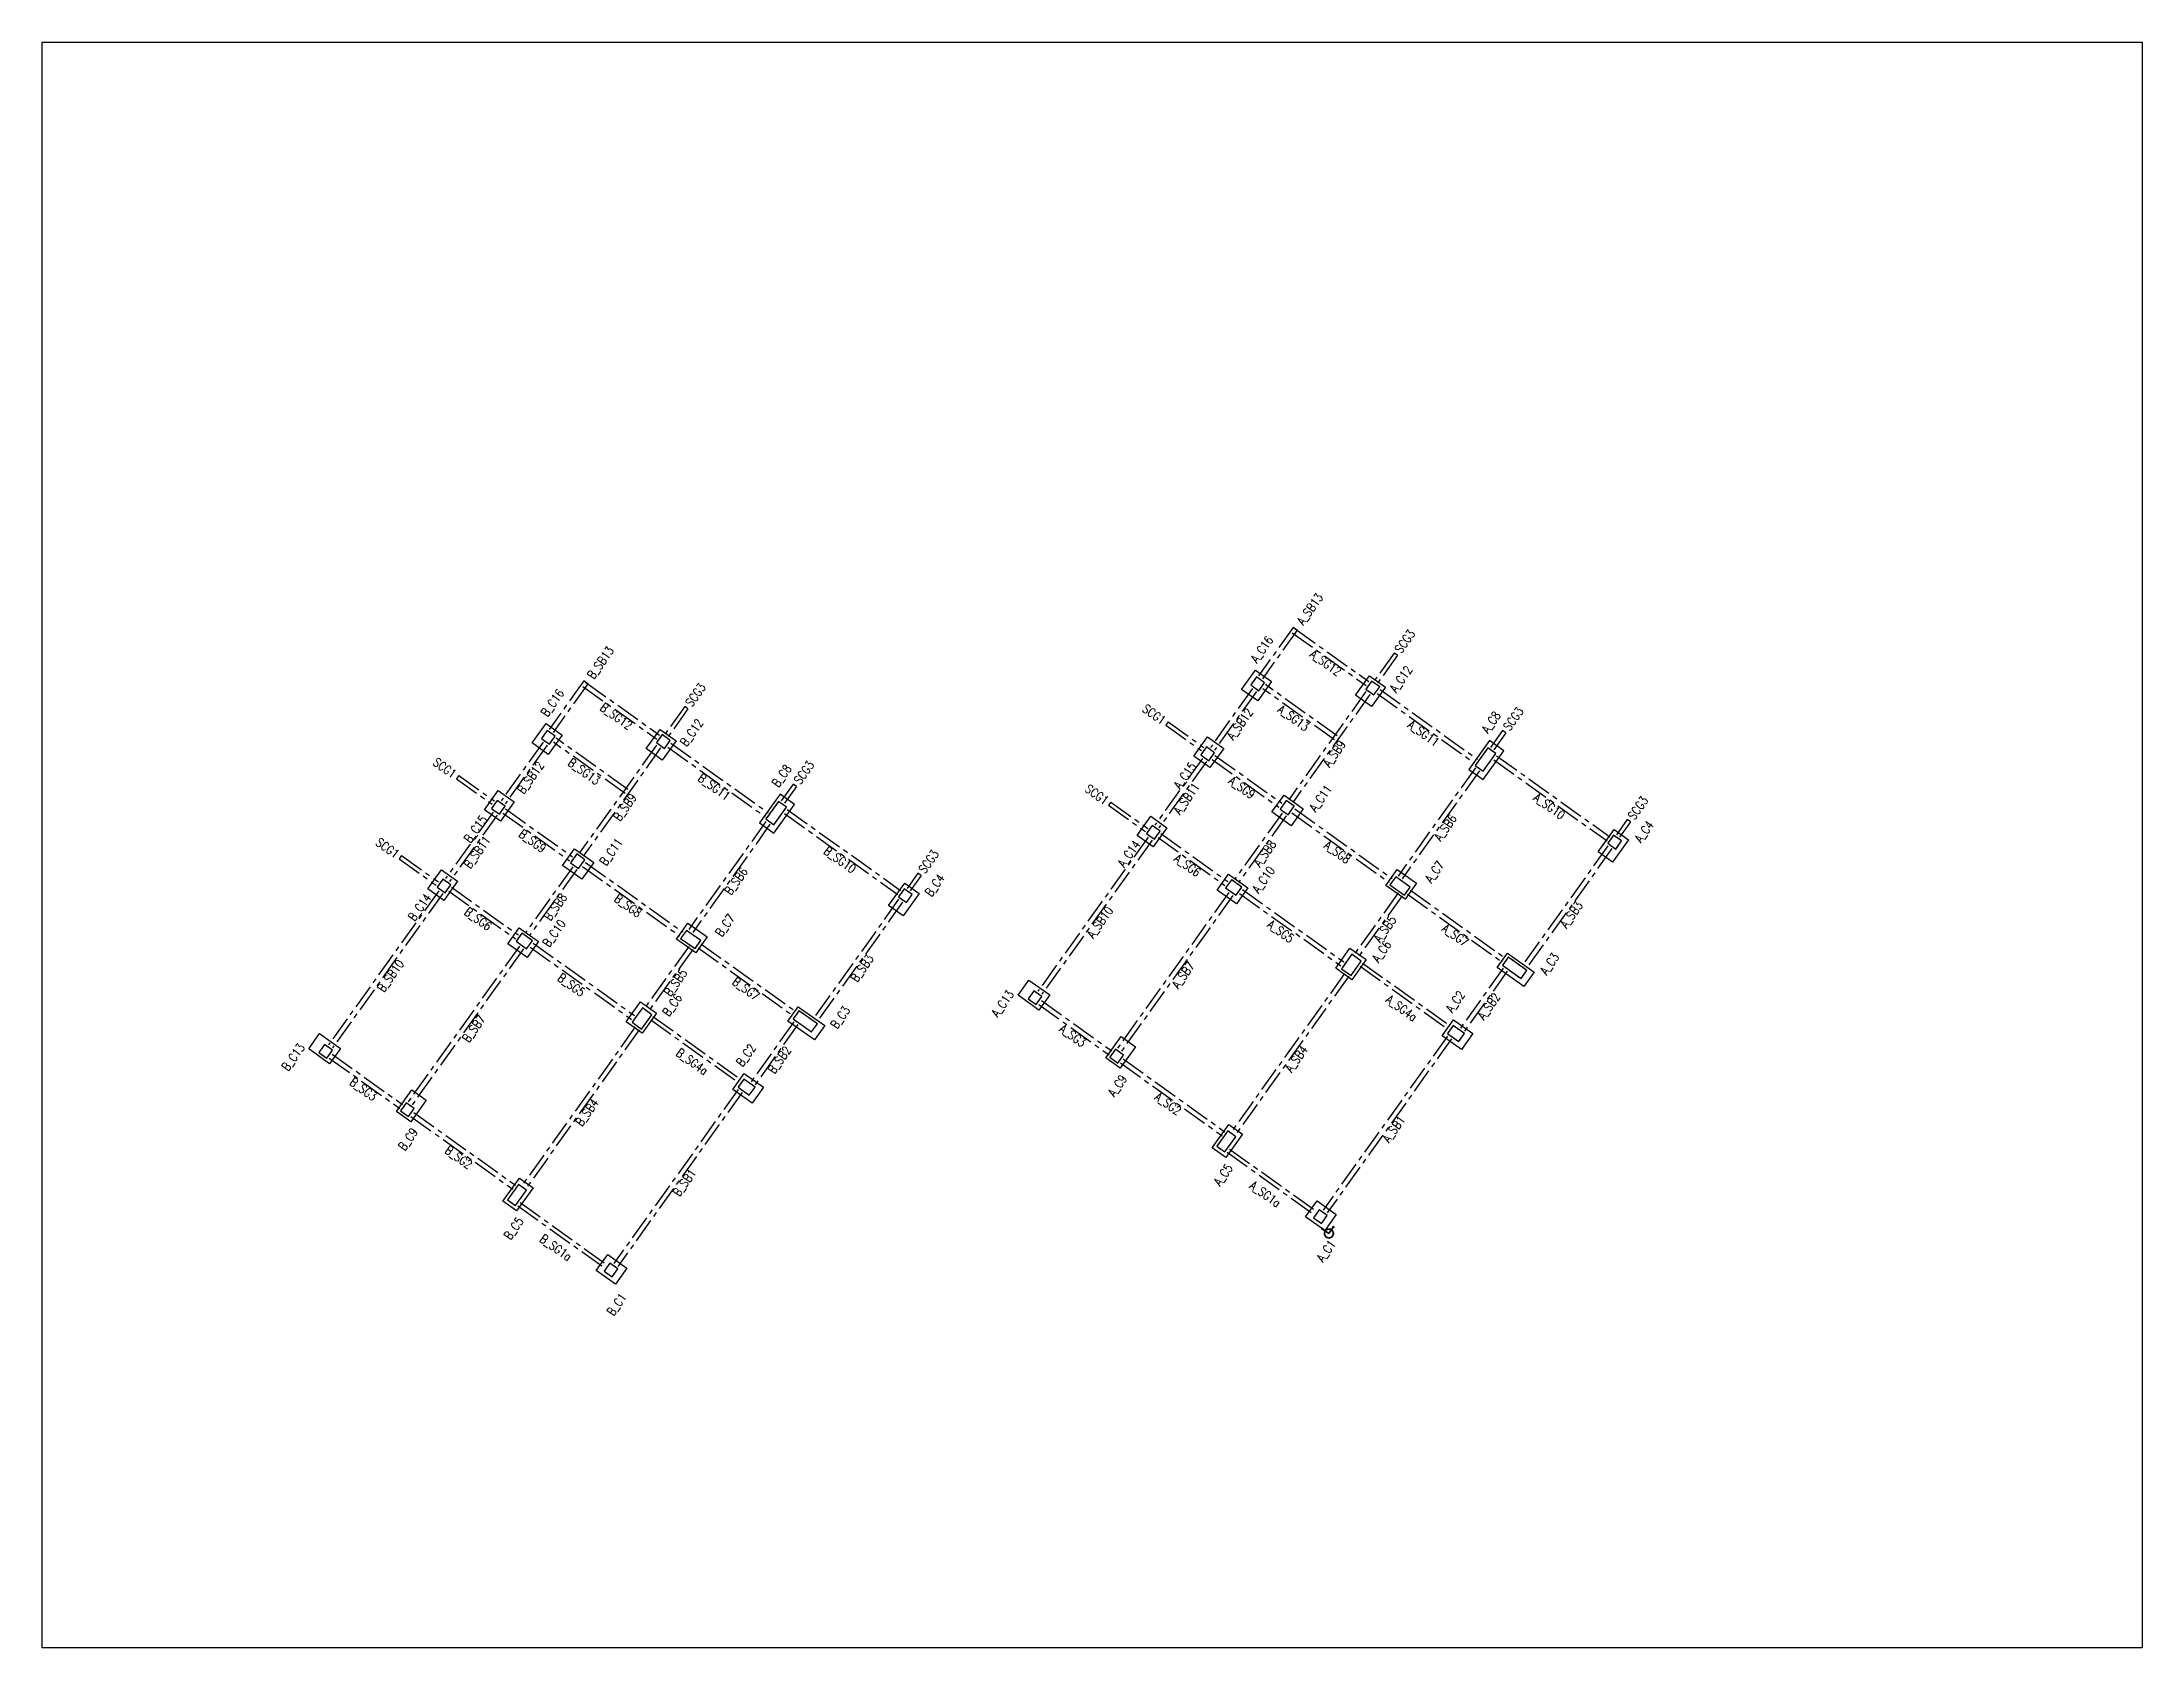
# Model space of a CAD drawing. Header units: millimetres. Extents: x 39613 to 69886, y 27475 to 191272.
# Drawn here: x 50002 to 60666, y 109874 to 118029 of the extents above; entities that cross this region are included whole.
import ezdxf
from ezdxf.enums import TextEntityAlignment as Align

# ---------------------------------------------------------------- set-up
doc = ezdxf.new("R2010")
doc.units = ezdxf.units.MM
doc.header["$LTSCALE"] = 100
doc.header["$MEASUREMENT"] = 0
doc.linetypes.add('CENTER', pattern=[2, 1.25, -0.25, 0.25, -0.25])
doc.linetypes.add('HIDDEN', pattern=[0.375, 0.25, -0.125])
for name, color, linetype in [('TC-COLUMN', 1, 'Continuous'), ('TC-TB', 2, 'Continuous'), ('TC-TC', 4, 'Continuous'), ('TC-虛鋼柱', 4, 'HIDDEN'), ('TC-鋼柱', 11, 'Continuous'), ('TC-鋼粱', 183, 'CENTER')]:
    doc.layers.add(name, color=color, linetype=linetype)
doc.styles.get("Standard").update_dxf_attribs({"font": 'txt.shx', "width": 0.8, "bigfont": 'ae.shx'})

msp = doc.modelspace()

# ---------------------------------------------------------------- texts
at = {"layer": 'TC-TB', "width": 0.8}
for s, rotation, p in [('A_SB13', 54.440027, (56440.49, 115149.05)), ('SCG3', 54.439959, (56922.97, 114985.29)), ('B_SB13', 54.440027, (52838.04, 114877.16)), ('A_SG12', 324, (56520.73, 114876.52)), ('SCG3', 54.439959, (53320.52, 114713.4)), ('B_SG12', 324, (52918.28, 114604.63)), ('SCG1', 324.440027, (55649.56, 114614.42)), ('A_SG13', 324, (56357.4, 114596.29)), ('SCG3', 54.440027, (57473.94, 114591.42)), ('SCG3', 54.439959, (57473.95, 114591.41)), ('A_SB12', 54.440027, (56084.87, 114565.61)), ('A_SG11', 324, (57017.64, 114518.23)), ('A_SB9', 54.440027, (56564.46, 114415.02)), ('SCG1', 324.440027, (52047.11, 114342.53)), ('B_SB12', 54.440027, (52482.42, 114293.72)), ('B_SG13', 324, (52754.95, 114324.4)), ('SCG3', 54.440027, (53871.49, 114319.53)), ('SCG3', 54.439959, (53871.5, 114319.52)), ('B_SG11', 324, (53415.19, 114246.34)), ('SCG1', 324.440027, (55358.75, 114207.62)), ('A_SB11', 54.440027, (55813.88, 114186.53)), ('A_SG9', 324, (56095.6, 114243.16)), ('B_SB9', 54.440027, (52962.01, 114143.13)), ('A_SG10', 324, (57656.27, 114147.91)), ('A_SG10', 324, (57656.27, 114147.91)), ('SCG3', 54.440027, (58106.68, 114139.09)), ('B_SG9', 324, (52493.15, 113971.27)), ('A_SB6', 54.440027, (57128.61, 114039.57)), ('SCG1', 324.440027, (51756.3, 113935.73)), ('B_SB11', 54.440027, (52211.43, 113914.64)), ('B_SG10', 324, (54053.82, 113876.02)), ('B_SG10', 324, (54053.82, 113876.02)), ('SCG3', 54.440027, (54504.24, 113867.2)), ('A_SG6', 324, (55818.89, 113847.92)), ('A_SB8', 54.440027, (56211.2, 113908.58)), ('A_SG8', 324, (56580.3, 113915.26)), ('B_SB6', 54.440027, (53526.16, 113767.68)), ('B_SB8', 54.440027, (52608.75, 113636.69)), ('B_SG8', 324, (52977.85, 113643.37)), ('B_SG6', 324, (52216.44, 113576.03)), ('A_SB10', 54.440027, (55374.4, 113558.87)), ('A_SB5', 54.440027, (56821.8, 113524.43)), ('A_SB3', 54.440027, (57768.66, 113597.46)), ('A_SG5', 324, (56292.43, 113512.57)), ('A_SG7', 324, (57179.36, 113493.32)), ('B_SB10', 54.440027, (51771.95, 113286.98)), ('B_SB3', 54.440027, (54166.21, 113325.57)), ('B_SG5', 324, (52689.98, 113240.68)), ('B_SB5', 54.440027, (53219.35, 113252.54)), ('B_SG7', 324, (53576.91, 113221.43)), ('A_SB7', 54.440027, (55796.91, 113290.67)), ('A_SG4a', 324, (56906.1, 113123.05)), ('A_SB2', 54.440027, (57349.04, 113132.23)), ('B_SB7', 54.440027, (52194.46, 113018.78)), ('A_SG3', 324, (55236.2, 112983.22)), ('B_SG4a', 324, (53303.65, 112851.16)), ('B_SB2', 54.440027, (53746.59, 112860.34)), ('A_SB4', 54.440027, (56371.55, 112865.36)), ('B_SG3', 324, (51633.75, 112711.33)), ('B_SB4', 54.440027, (52769.1, 112593.47)), ('A_SG2', 324, (55720.03, 112637.34)), ('A_SB1', 54.440027, (56866.34, 112508.58)), ('B_SG2', 324, (52117.58, 112365.45)), ('B_SB1', 54.440027, (53263.89, 112236.69)), ('A_SG1a', 324, (56213.94, 112178.41)), ('B_SG1a', 324, (52611.49, 111906.52))]:
    msp.add_text(s, height=45, rotation=rotation, dxfattribs=at).set_placement(p, align=Align.MIDDLE_CENTER)
at = {"layer": 'TC-TC', "width": 0.8}
for s, p in [('A_C16', (56196.3, 114945.01)), ('A_C12', (56902.89, 114793.87)), ('B_C16', (52593.85, 114673.12)), ('B_C12', (53300.44, 114521.98)), ('A_C8', (57360.44, 114574.51)), ('B_C8', (53757.99, 114302.62)), ('A_C15', (55805.52, 114303.8)), ('A_C11', (56494.43, 114188.48)), ('B_C15', (52203.07, 114031.91)), ('A_C4', (58137.58, 114018.95)), ('B_C11', (52891.98, 113916.59)), ('A_C14', (55521.68, 113906.76)), ('B_C4', (54535.13, 113747.06)), ('A_C10', (56204.51, 113775.18)), ('A_C7', (57072.72, 113815.24)), ('B_C14', (51919.23, 113634.87)), ('B_C7', (53470.27, 113543.35)), ('B_C10', (52602.06, 113503.29)), ('A_C6', (56804.49, 113410.8)), ('A_C3', (57657.88, 113347.92)), ('B_C6', (53202.04, 113138.91)), ('A_C13', (54879.51, 113146.01)), ('A_C2', (57178.43, 113155.78)), ('B_C3', (54055.43, 113076.03)), ('B_C13', (51277.06, 112874.12)), ('B_C2', (53575.98, 112883.89)), ('A_C9', (55462.94, 112728.93)), ('B_C9', (51860.49, 112457.04)), ('A_C5', (55999.62, 112276.31)), ('B_C5', (52397.17, 112004.42)), ('A_C1', (56522.63, 111890.12)), ('B_C1', (52920.18, 111618.23))]:
    msp.add_text(s, height=45, rotation=54.440027, dxfattribs=at).set_placement(p, align=Align.MIDDLE_CENTER)

# ---------------------------------------------------------------- blocks, each defined once
blk = doc.blocks.new('origin')
at = {"color": 3, "lineweight": 35}
blk.add_line((0, 0), (0, 39), dxfattribs=at)
at = {"color": 1, "lineweight": 35}
blk.add_line((0, 0), (39, 0), dxfattribs=at)
at = {"color": 7, "lineweight": 35, "true_color": 0xffffff}
blk.add_lwpolyline([(0, 24), (-18, 15), (-24, 0), (-18, -15), (-4, -23), (13, -19), (22, -7), (23, 6), (15, 18), (0, 24)], dxfattribs=at)
at = {"color": 3, "lineweight": 35}
blk.add_lwpolyline([(0, 44), (-3, 39), (3, 39)], close=True, dxfattribs=at)
at = {"color": 1, "lineweight": 35}
blk.add_lwpolyline([(44, 0), (39, 3), (39, -3)], close=True, dxfattribs=at)

# ---------------------------------------------------------------- linework, layer by layer
at = {"layer": 'Defpoints'}
msp.add_lwpolyline([(60666.19, 118028.87), (60666.19, 109873.51), (50001.56, 109873.51), (50001.56, 118028.87)], close=True, dxfattribs=at)
at = {"layer": 'TC-COLUMN'}
for points in [[(56093.92, 114741.62), (56163.71, 114839.24), (56245.06, 114781.08), (56175.27, 114683.46)], [(56672.69, 114712.58), (56742.48, 114810.2), (56823.83, 114752.05), (56754.04, 114654.43)], [(52491.47, 114469.73), (52561.26, 114567.35), (52642.61, 114509.19), (52572.82, 114411.57)], [(53070.24, 114440.69), (53140.03, 114538.31), (53221.38, 114480.16), (53151.59, 114382.54)], [(55851.47, 114402.47), (55921.26, 114500.1), (56002.61, 114441.94), (55932.82, 114344.32)], [(57247.88, 114335.37), (57321.1, 114283.03), (57425.77, 114429.47), (57352.55, 114481.81)], [(52249.02, 114130.58), (52318.81, 114228.21), (52400.16, 114170.05), (52330.37, 114072.43)], [(53645.43, 114063.48), (53718.65, 114011.14), (53823.32, 114157.58), (53750.11, 114209.92)], [(56309.02, 114204.25), (56406.64, 114134.46), (56345.58, 114049.04), (56247.96, 114118.83)], [(55563.57, 113999.74), (55633.36, 114097.36), (55714.71, 114039.2), (55644.92, 113941.58)], [(57903.64, 113915.76), (57985.05, 114029.65), (58058.27, 113977.31), (57976.85, 113863.42)], [(52706.57, 113932.36), (52804.19, 113862.57), (52743.13, 113777.15), (52645.51, 113846.94)], [(51961.12, 113727.85), (52030.91, 113825.47), (52112.26, 113767.31), (52042.47, 113669.69)], [(56027.82, 113803.15), (56125.44, 113733.36), (56067.29, 113652.01), (55969.67, 113721.8)], [(56884.4, 113826.94), (56982.02, 113757.15), (56923.87, 113675.8), (56826.25, 113745.59)], [(54301.19, 113643.87), (54382.6, 113757.76), (54455.82, 113705.42), (54374.4, 113591.53)], [(52425.37, 113531.26), (52522.99, 113461.47), (52464.84, 113380.12), (52367.22, 113449.91)], [(53281.95, 113555.05), (53379.57, 113485.26), (53321.42, 113403.91), (53223.8, 113473.7)], [(56571.38, 113325.45), (56644.08, 113427.14), (56725.43, 113368.98), (56652.73, 113267.29)], [(57392.25, 113328.84), (57444.59, 113402.06), (57578.81, 113306.1), (57526.47, 113232.89)], [(55013.82, 113265.11), (55119.57, 113189.51), (55064.33, 113112.23), (54958.57, 113187.83)], [(52968.93, 113053.56), (53041.63, 113155.25), (53122.98, 113097.09), (53050.28, 112995.41)], [(53789.8, 113056.95), (53842.14, 113130.17), (53976.36, 113034.21), (53924.02, 112961)], [(57210, 112911.94), (57112.38, 112981.73), (57170.54, 113063.08), (57268.16, 112993.29)], [(51411.37, 112993.22), (51517.13, 112917.62), (51461.88, 112840.34), (51356.12, 112915.94)], [(55476.93, 112817.27), (55403.71, 112869.61), (55482.22, 112979.43), (55555.44, 112927.09)], [(53607.55, 112640.05), (53509.93, 112709.84), (53568.09, 112791.19), (53665.71, 112721.4)], [(51874.48, 112545.38), (51801.26, 112597.72), (51879.77, 112707.54), (51952.99, 112655.2)], [(55944.45, 112414.08), (56028.78, 112532.04), (56097.93, 112482.61), (56013.6, 112364.65)], [(52342, 112142.19), (52426.33, 112260.15), (52495.48, 112210.72), (52411.15, 112092.76)], [(56516.28, 111993), (56418.66, 112062.79), (56476.81, 112144.14), (56574.43, 112074.36)], [(52913.83, 111721.12), (52816.21, 111790.9), (52874.36, 111872.25), (52971.99, 111802.47)]]:
    msp.add_lwpolyline(points, close=True, dxfattribs=at)
at = {"layer": 'TC-虛鋼柱'}
for points in [[(56181.1, 114734.61), (56210.18, 114775.28), (56169.5, 114804.36), (56140.43, 114763.69)], [(56765.69, 114713.71), (56794.77, 114754.38), (56754.09, 114783.46), (56725.01, 114742.79)], [(52578.65, 114462.72), (52607.73, 114503.4), (52567.05, 114532.47), (52537.98, 114491.8)], [(53163.24, 114441.82), (53192.32, 114482.49), (53151.64, 114511.57), (53122.56, 114470.9)], [(55927.03, 114379.2), (55956.1, 114419.87), (55915.43, 114448.95), (55886.35, 114408.27)], [(57385.09, 114415.53), (57344.41, 114444.61), (57280.44, 114355.12), (57321.11, 114326.04)], [(52324.58, 114107.31), (52353.65, 114147.98), (52312.98, 114177.06), (52283.9, 114136.38)], [(53782.64, 114143.64), (53741.96, 114172.72), (53677.99, 114083.23), (53718.66, 114054.15)], [(56329.33, 114103.68), (56361.31, 114148.43), (56320.64, 114177.5), (56288.65, 114132.76)], [(55651.04, 113980.23), (55680.12, 114020.91), (55639.44, 114049.99), (55610.36, 114009.31)], [(52726.88, 113831.79), (52758.86, 113876.54), (52718.19, 113905.61), (52686.2, 113860.87)], [(57994.32, 113930.84), (58023.39, 113971.51), (57982.72, 114000.59), (57953.64, 113959.92)], [(52048.59, 113708.34), (52077.67, 113749.02), (52036.99, 113778.1), (52007.91, 113737.42)], [(54391.87, 113658.95), (54420.94, 113699.62), (54380.27, 113728.7), (54351.19, 113688.03)], [(56065.27, 113696.48), (56094.35, 113737.15), (56041.47, 113774.95), (56012.39, 113734.28)], [(56920.39, 113696.73), (56949.46, 113737.4), (56876.25, 113789.74), (56847.17, 113749.07)], [(52462.82, 113424.59), (52491.9, 113465.26), (52439.02, 113503.06), (52409.94, 113462.39)], [(53317.94, 113424.84), (53347.01, 113465.51), (53273.8, 113517.85), (53244.72, 113477.18)], [(56649.25, 113288.22), (56701.59, 113361.44), (56652.78, 113396.33), (56600.44, 113323.11)], [(57512.55, 113273.57), (57541.63, 113314.25), (57448.07, 113381.13), (57419, 113340.45)], [(55050.68, 113140.42), (55079.76, 113181.1), (55039.08, 113210.18), (55010, 113169.5)], [(53046.81, 113016.33), (53099.14, 113089.55), (53050.33, 113124.44), (52997.99, 113051.22)], [(53910.1, 113001.68), (53939.18, 113042.36), (53845.62, 113109.24), (53816.55, 113068.56)], [(57196.07, 112952.63), (57225.15, 112993.31), (57168.2, 113034.02), (57139.12, 112993.34)], [(51448.23, 112868.53), (51477.31, 112909.21), (51436.63, 112938.29), (51407.55, 112897.61)], [(55465.31, 112844.01), (55494.39, 112884.69), (55453.71, 112913.76), (55424.64, 112873.09)], [(53593.62, 112680.74), (53622.7, 112721.42), (53565.75, 112762.13), (53536.67, 112721.45)], [(51862.86, 112572.12), (51891.94, 112612.8), (51851.27, 112641.88), (51822.19, 112601.2)], [(56008.96, 112392.55), (56064.21, 112469.83), (56023.54, 112498.91), (55968.29, 112421.63)], [(52406.51, 112120.66), (52461.76, 112197.94), (52421.09, 112227.02), (52365.84, 112149.74)], [(56499.44, 112029.63), (56528.52, 112070.3), (56487.84, 112099.38), (56458.76, 112058.71)], [(52896.99, 111757.74), (52926.07, 111798.41), (52885.39, 111827.49), (52856.31, 111786.82)]]:
    msp.add_lwpolyline(points, close=True, dxfattribs=at)
at = {"layer": 'TC-鋼柱'}
for points in [[(56181.1, 114734.61), (56210.18, 114775.28), (56169.5, 114804.36), (56140.43, 114763.69)], [(56765.69, 114713.71), (56794.77, 114754.38), (56754.09, 114783.46), (56725.01, 114742.79)], [(52578.65, 114462.72), (52607.73, 114503.4), (52567.05, 114532.47), (52537.98, 114491.8)], [(53163.24, 114441.82), (53192.32, 114482.49), (53151.64, 114511.57), (53122.56, 114470.9)], [(55927.03, 114379.2), (55956.1, 114419.87), (55915.43, 114448.95), (55886.35, 114408.27)], [(57385.09, 114415.53), (57344.41, 114444.61), (57280.44, 114355.12), (57321.11, 114326.04)], [(52324.58, 114107.31), (52353.65, 114147.98), (52312.98, 114177.06), (52283.9, 114136.38)], [(53782.64, 114143.64), (53741.96, 114172.72), (53677.99, 114083.23), (53718.66, 114054.15)], [(56329.33, 114103.68), (56361.31, 114148.43), (56320.64, 114177.5), (56288.65, 114132.76)], [(55651.04, 113980.23), (55680.12, 114020.91), (55639.44, 114049.99), (55610.36, 114009.31)], [(52726.88, 113831.79), (52758.86, 113876.54), (52718.19, 113905.61), (52686.2, 113860.87)], [(57994.32, 113930.84), (58023.39, 113971.51), (57982.72, 114000.59), (57953.64, 113959.92)], [(52048.59, 113708.34), (52077.67, 113749.02), (52036.99, 113778.1), (52007.91, 113737.42)], [(54391.87, 113658.95), (54420.94, 113699.62), (54380.27, 113728.7), (54351.19, 113688.03)], [(56065.27, 113696.48), (56094.35, 113737.15), (56041.47, 113774.95), (56012.39, 113734.28)], [(56920.39, 113696.73), (56949.46, 113737.4), (56876.25, 113789.74), (56847.17, 113749.07)], [(52462.82, 113424.59), (52491.9, 113465.26), (52439.02, 113503.06), (52409.94, 113462.39)], [(53317.94, 113424.84), (53347.01, 113465.51), (53273.8, 113517.85), (53244.72, 113477.18)], [(56649.25, 113288.22), (56701.59, 113361.44), (56652.78, 113396.33), (56600.44, 113323.11)], [(57512.55, 113273.57), (57541.63, 113314.25), (57448.07, 113381.13), (57419, 113340.45)], [(55050.68, 113140.42), (55079.76, 113181.1), (55039.08, 113210.18), (55010, 113169.5)], [(53046.81, 113016.33), (53099.14, 113089.55), (53050.33, 113124.44), (52997.99, 113051.22)], [(53910.1, 113001.68), (53939.18, 113042.36), (53845.62, 113109.24), (53816.55, 113068.56)], [(57196.07, 112952.63), (57225.15, 112993.31), (57168.2, 113034.02), (57139.12, 112993.34)], [(51448.23, 112868.53), (51477.31, 112909.21), (51436.63, 112938.29), (51407.55, 112897.61)], [(55465.31, 112844.01), (55494.39, 112884.69), (55453.71, 112913.76), (55424.64, 112873.09)], [(53593.62, 112680.74), (53622.7, 112721.42), (53565.75, 112762.13), (53536.67, 112721.45)], [(51862.86, 112572.12), (51891.94, 112612.8), (51851.27, 112641.88), (51822.19, 112601.2)], [(56008.96, 112392.55), (56064.21, 112469.83), (56023.54, 112498.91), (55968.29, 112421.63)], [(52406.51, 112120.66), (52461.76, 112197.94), (52421.09, 112227.02), (52365.84, 112149.74)], [(56499.44, 112029.63), (56528.52, 112070.3), (56487.84, 112099.38), (56458.76, 112058.71)], [(52896.99, 111757.74), (52926.07, 111798.41), (52885.39, 111827.49), (52856.31, 111786.82)]]:
    msp.add_lwpolyline(points, close=True, dxfattribs=at)
at = {"layer": 'TC-鋼粱'}
for p, q in [((56355.58, 115056.05), (56179.39, 114809.59)), ((56375.92, 115041.52), (56199.73, 114795.05)), ((56351.21, 115028.45), (56725.6, 114760.8)), ((56375.92, 115041.52), (56355.58, 115056.05)), ((56365.75, 115048.79), (56740.14, 114781.14)), ((56868.31, 114926.03), (56768.06, 114785.8)), ((56884.58, 114914.4), (56784.33, 114774.16)), ((56884.58, 114914.4), (56868.31, 114926.03)), ((52753.13, 114784.17), (52576.94, 114537.7)), ((52773.47, 114769.63), (52597.28, 114523.16)), ((52748.76, 114756.56), (53123.15, 114488.91)), ((52773.47, 114769.63), (52753.13, 114784.17)), ((52763.3, 114776.9), (53137.69, 114509.25)), ((56579.63, 114505.03), (56215.41, 114765.4)), ((53265.86, 114654.14), (53165.61, 114513.91)), ((53282.13, 114642.51), (53265.86, 114654.14)), ((56148.85, 114745.37), (55935.48, 114446.91)), ((56169.19, 114730.84), (55955.82, 114432.37)), ((56565.09, 114484.69), (56200.87, 114745.06)), ((56725.3, 114730.29), (56332.73, 114181.15)), ((56745.64, 114715.75), (56353.07, 114166.61)), ((56782.55, 114720.1), (57276.58, 114366.92)), ((56797.09, 114740.43), (57291.12, 114387.26)), ((53282.13, 114642.51), (53181.88, 114502.27)), ((55720.46, 114576.04), (55708.83, 114559.77)), ((55708.83, 114559.77), (55889.85, 114430.36)), ((55720.46, 114576.04), (55901.48, 114446.63)), ((52546.4, 114473.49), (52333.03, 114175.02)), ((52566.74, 114458.95), (52353.37, 114160.48)), ((52962.64, 114212.8), (52598.42, 114473.17)), ((52977.18, 114233.14), (52612.96, 114493.51)), ((53122.85, 114458.4), (52730.28, 113909.26)), ((53143.19, 114443.86), (52750.62, 113894.72)), ((53180.1, 114448.21), (53674.13, 114095.03)), ((53194.64, 114468.54), (53688.67, 114115.37)), ((57419.33, 114532.2), (57358.36, 114446.92)), ((57435.6, 114520.57), (57374.63, 114435.29)), ((57435.6, 114520.57), (57419.33, 114532.2)), ((55894.77, 114389.96), (55653.39, 114052.31)), ((55915.11, 114375.42), (55673.73, 114037.77)), ((55943.88, 114385.58), (56283.52, 114142.78)), ((55958.42, 114405.92), (56298.06, 114163.12)), ((57280.72, 114342.62), (56888.18, 113793.51)), ((57301.06, 114328.09), (56908.51, 113778.97)), ((57374.32, 114383.28), (57949.87, 113971.83)), ((57388.86, 114403.61), (57964.41, 113992.17)), ((52118.01, 114304.15), (52106.38, 114287.88)), ((52106.38, 114287.88), (52287.4, 114158.47)), ((52118.01, 114304.15), (52299.03, 114174.74)), ((53816.88, 114260.31), (53755.92, 114175.03)), ((53833.15, 114248.68), (53772.19, 114163.4)), ((53833.15, 114248.68), (53816.88, 114260.31)), ((52292.32, 114118.07), (52050.94, 113780.42)), ((52341.43, 114113.69), (52681.07, 113870.89)), ((52355.97, 114134.03), (52695.61, 113891.23)), ((53786.41, 114131.72), (54361.96, 113720.28)), ((55429.65, 114169.23), (55418.01, 114152.96)), ((55418.01, 114152.96), (55605.14, 114019.19)), ((55429.65, 114169.23), (55616.77, 114035.46)), ((56299.11, 114112.99), (56057.86, 113775.53)), ((56349.19, 114114.28), (56843.4, 113760.98)), ((56363.73, 114134.62), (56857.94, 113781.32)), ((52312.66, 114103.53), (52071.28, 113765.88)), ((53678.28, 114070.74), (53285.73, 113521.62)), ((53698.61, 114056.2), (53306.06, 113507.08)), ((53771.87, 114111.39), (54347.42, 113699.94)), ((55683.87, 114008.97), (56023.11, 113766.46)), ((56319.44, 114098.46), (56078.2, 113760.99)), ((58052.06, 114079.88), (57996.92, 114002.73)), ((58068.33, 114068.24), (58013.19, 113991.1)), ((58068.33, 114068.24), (58052.06, 114079.88)), ((55618.78, 113991), (55059.13, 113208.13)), ((55639.12, 113976.46), (55079.47, 113193.59)), ((55669.34, 113988.63), (56008.57, 113746.13)), ((57954.17, 113947.24), (57521, 113341.29)), ((57974.51, 113932.7), (57541.33, 113326.75)), ((51827.2, 113897.34), (51815.56, 113881.07)), ((51815.56, 113881.07), (52002.69, 113747.3)), ((51827.2, 113897.34), (52014.32, 113763.57)), ((52696.66, 113841.1), (52455.41, 113503.64)), ((52716.99, 113826.57), (52475.75, 113489.1)), ((52746.74, 113842.39), (53240.95, 113489.09)), ((52761.28, 113862.73), (53255.49, 113509.43)), ((54449.61, 113807.99), (54394.47, 113730.84)), ((54465.89, 113796.35), (54410.74, 113719.21)), ((54465.89, 113796.35), (54449.61, 113807.99)), ((52016.33, 113719.11), (51456.68, 112936.24)), ((52036.67, 113704.57), (51477.02, 112921.7)), ((52066.89, 113716.74), (52406.12, 113474.24)), ((52081.42, 113737.08), (52420.66, 113494.57)), ((56029.1, 113710.04), (55463.6, 112918.99)), ((56049.44, 113695.5), (55483.94, 112904.45)), ((56083.58, 113704.9), (56598.12, 113337.06)), ((56098.12, 113725.24), (56612.66, 113357.4)), ((56888.13, 113707.49), (56667.14, 113398.36)), ((56908.47, 113692.95), (56687.48, 113383.82)), ((56935.98, 113701.11), (57418.13, 113356.43)), ((56950.52, 113721.45), (57432.67, 113376.77)), ((54351.72, 113675.35), (53918.55, 113069.4)), ((54372.06, 113660.81), (53938.88, 113054.86)), ((52426.65, 113438.15), (51861.15, 112647.1)), ((52446.99, 113423.61), (51881.49, 112632.56)), ((52481.13, 113433.01), (52995.68, 113065.17)), ((52495.67, 113453.35), (53010.21, 113085.51)), ((53285.68, 113435.6), (53064.69, 113126.47)), ((53306.02, 113421.06), (53085.03, 113111.93)), ((53333.53, 113429.22), (53815.68, 113084.54)), ((53348.07, 113449.56), (53830.22, 113104.88)), ((56617, 113298.99), (56043.59, 112496.87)), ((56637.34, 113284.45), (56063.92, 112482.33)), ((56695.19, 113335.28), (57142.62, 113015.43)), ((56706.82, 113351.55), (57154.25, 113031.7)), ((57422.69, 113325.52), (57204.52, 113020.34)), ((57443.02, 113310.98), (57224.86, 113005.81)), ((55077.71, 113161.05), (55435.4, 112905.34)), ((53092.74, 113063.39), (53540.17, 112743.54)), ((53104.37, 113079.66), (53551.8, 112759.81)), ((53820.24, 113053.63), (53602.07, 112748.45)), ((55063.18, 113140.71), (55420.86, 112885.01)), ((53014.55, 113027.1), (52441.14, 112224.98)), ((53034.89, 113012.56), (52461.48, 112210.44)), ((53840.57, 113039.09), (53622.41, 112733.92)), ((57139.41, 112980.85), (56507.84, 112097.38)), ((57159.75, 112966.31), (56528.18, 112082.84)), ((51460.73, 112868.82), (51818.41, 112613.12)), ((51475.26, 112889.16), (51832.95, 112633.45)), ((55477.81, 112844.3), (55994.23, 112475.12)), ((55492.35, 112864.64), (56008.77, 112495.46)), ((53536.96, 112708.96), (52905.39, 111825.49)), ((53557.3, 112694.42), (52925.73, 111810.95)), ((51875.36, 112572.41), (52391.79, 112203.23)), ((51889.9, 112592.75), (52406.32, 112223.57)), ((56031.64, 112407.07), (56470.98, 112093)), ((56020.01, 112390.8), (56459.35, 112076.73)), ((52417.56, 112118.91), (52856.9, 111804.84)), ((52429.19, 112135.18), (52868.53, 111821.11))]:
    msp.add_line(p, q, dxfattribs=at)

# ---------------------------------------------------------------- block references
at = {"rotation": 54.44002677732187}
msp.add_blockref('origin', (56536.62, 111978.47), dxfattribs=at)

msp.set_redraw_order([(e.dxf.handle, doc.entitydb.next_handle()) for e in msp.query("TEXT MTEXT ATTDEF DIMENSION ARC_DIMENSION")])  # texts and dimensions are drawn at this point

doc.saveas('drawing.dxf')
